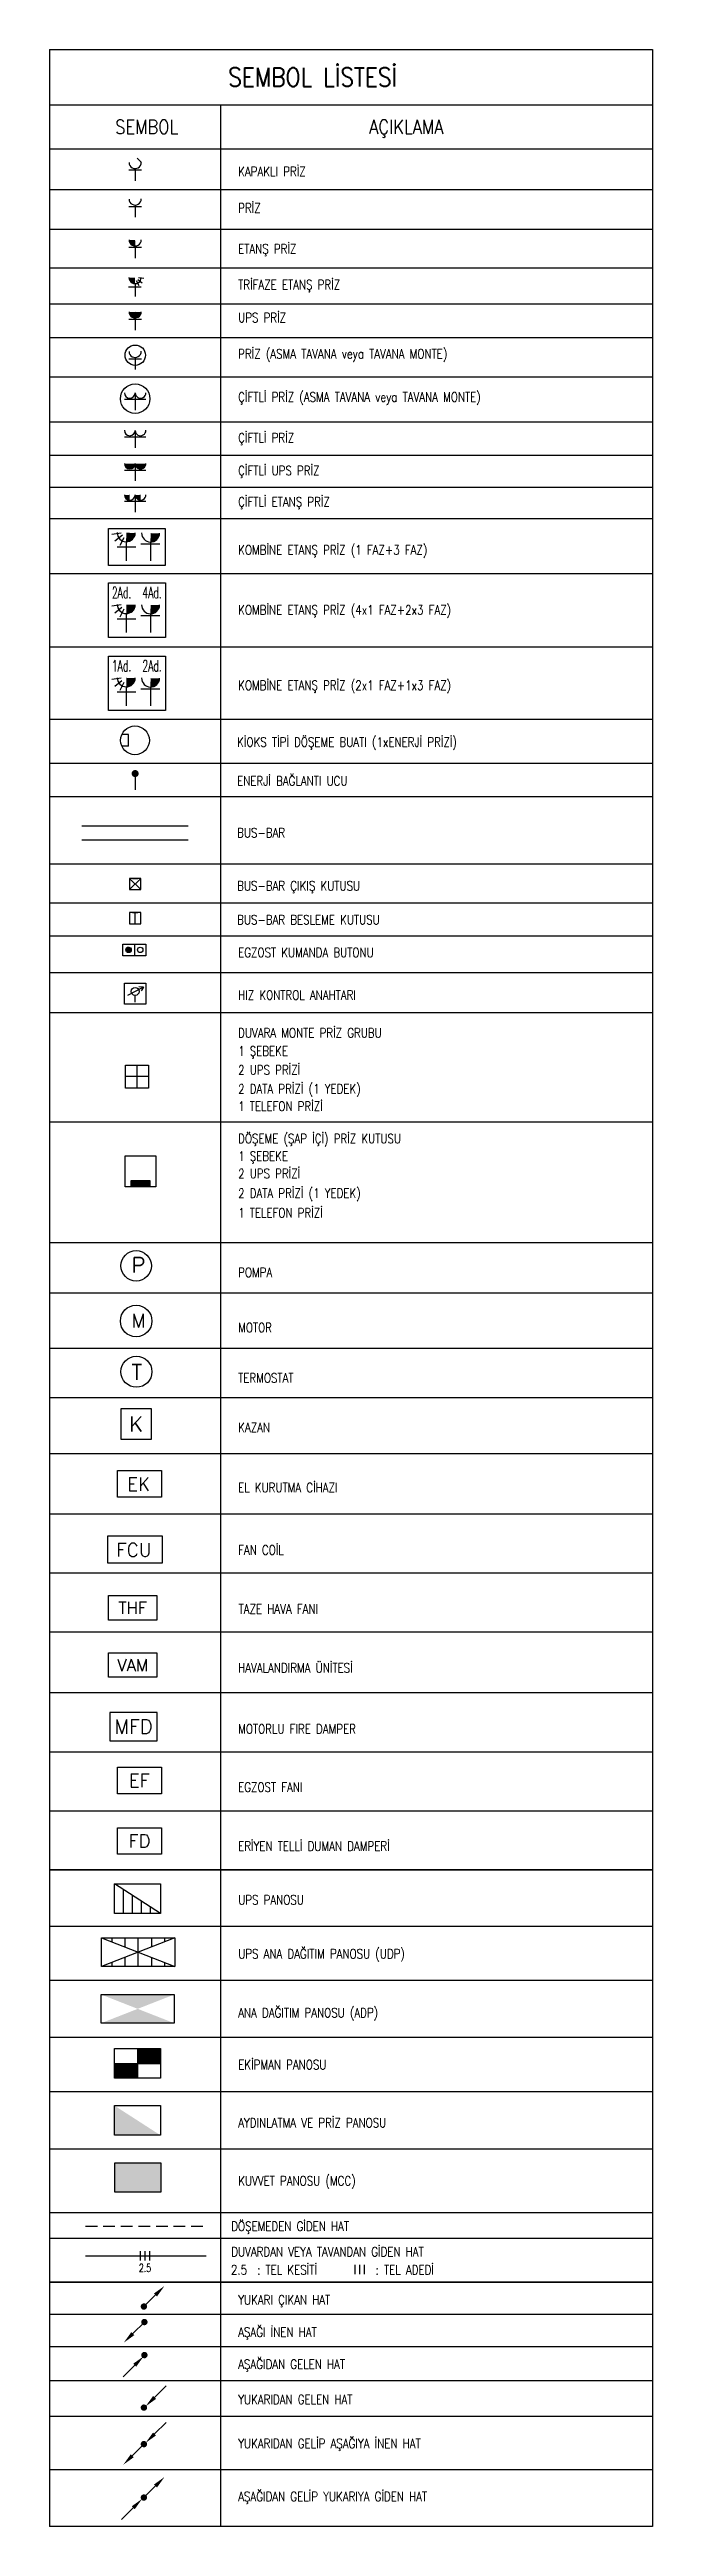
# Model space of a CAD drawing. Extents: x -1417 to 34975, y -245 to 8298.
# Drawn here: x -832 to -190, y 1453 to 4093 of the extents above; entities that cross this region are included whole.
import ezdxf
from ezdxf.enums import TextEntityAlignment as Align

# ---------------------------------------------------------------- set-up
doc = ezdxf.new("R2010")
doc.units = 0
doc.linetypes.add('HIDDEN', pattern=[0.375, 0.25, -0.125])
for name, color, linetype, lineweight in [('E-ANA DAĞITIM PANOSU', 7, 'Continuous', 30), ('E-AYDINLATMA VE PRİZ PANOSU', 7, 'Continuous', 30), ('E-AŞAĞI İNEN HAT', 7, 'Continuous', 30), ('E-AŞAĞIDAN GELEN HAT', 7, 'Continuous', 30), ('E-AŞAĞIDAN GELİP YUKARIYA GİDEN HAT', 7, 'Continuous', 30), ('E-BUSBAR', 7, 'Continuous', 30), ('E-DATA BAGLATI UCU', 7, 'Continuous', 30), ('E-DUVARA MONTE PRİZ KUTUSU', 7, 'Continuous', 30), ('E-DÖŞEME (ŞAP İÇİ) PRİZ KUTUSU', 7, 'Continuous', 30), ('E-EGZOST FANI', 7, 'Continuous', 30), ('E-EKİPMAN PANOSU', 7, 'Continuous', 30), ('E-EL KURUTMA CİHAZI', 7, 'Continuous', 30), ('E-ERİYEN TELLİ DUMAN DAMPERİ', 7, 'Continuous', 30), ('E-ETANŞ PRİZ', 7, 'Continuous', 30), ('E-FAN COİL', 7, 'Continuous', 30), ('E-HAVALANDIRMA ÜNİTESİ', 7, 'Continuous', 30), ('E-KABLO', 7, 'Continuous', 30), ('E-KAPAKLI PRİZ', 7, 'Continuous', 30), ('E-KAZAN', 7, 'Continuous', 30), ('E-KOMBİNE ETANŞ PRİZ (1 FAZ+3 FAZ)', 7, 'Continuous', 30), ('E-KOMBİNE ETANŞ PRİZ (1x1 FAZ+2x3 FAZ)', 7, 'Continuous', 30), ('E-KOMBİNE ETANŞ PRİZ (2x1 FAZ+4x3 FAZ)', 7, 'Continuous', 30), ('E-KUVVET', 7, 'Continuous', 30), ('E-KUVVET PANOSU (MCC)', 7, 'Continuous', 30), ('E-MEKANIK', 3, 'Continuous', 30), ('E-MOTOR', 7, 'Continuous', 30), ('E-MOTORLU FIRE DAMPER', 7, 'Continuous', 30), ('E-POMPA', 7, 'Continuous', 30), ('E-PRİZ', 7, 'Continuous', 30), ('E-PRİZ (ASMA TAVANA MONTE)', 7, 'Continuous', 30), ('E-TAZE HAVA FANI', 7, 'Continuous', 30), ('E-TERMOSTAT', 7, 'Continuous', 30), ('E-TRİFAZE ETANŞ PRİZ', 7, 'Continuous', 30), ('E-UPS ANA DAĞITIM PANOSU', 7, 'Continuous', 30), ('E-UPS PANOSU', 7, 'Continuous', 30), ('E-UPS PRİZ', 7, 'Continuous', 30), ('E-YAZI', 7, 'Continuous', 30), ('E-YUKARI ÇIKAN HAT', 7, 'Continuous', 30), ('E-YUKARIDAN GELEN HAT', 7, 'Continuous', 30), ('E-YUKARIDAN GELİP AŞAĞIYA İNEN HAT', 7, 'Continuous', 30), ('E-ÇİFTLİ ETANŞ PRİZ', 7, 'Continuous', 30), ('E-ÇİFTLİ PRİZ', 7, 'Continuous', 30), ('E-ÇİFTLİ PRİZ (ASMA TAVANA MONTE)', 7, 'Continuous', 30), ('E-ÇİFTLİ UPS PRİZ', 7, 'Continuous', 30)]:
    doc.layers.add(name, color=color, linetype=linetype, lineweight=lineweight)
doc.styles.add('E-YAZI', font='txttw.shx')
doc.styles.add('ILGAZ', font='txttw.shx')

msp = doc.modelspace()

# ---------------------------------------------------------------- texts
at = {"layer": 'E-KABLO', "color": 3, "linetype": 'Continuous', "style": 'E-YAZI', "width": 0.7}
msp.add_text('2.5', height=8.75, dxfattribs=at).set_placement((-737.19, 1724.02))
at = {"layer": 'E-YAZI', "color": 4, "style": 'E-YAZI', "width": 0.85}
for s, height, p in [('SEMBOL LİSTESİ', 20, (-552.07, 4063.98)), ('SEMBOL', 15, (-728.86, 4011.14)), ('AÇIKLAMA', 15, (-452.24, 4011.14))]:
    msp.add_text(s, height=height, dxfattribs=at).set_placement(p, align=Align.MIDDLE_CENTER)
at = {"layer": 'E-YAZI', "color": 3, "style": 'E-YAZI', "width": 0.8}
for s, p in [('KAPAKLI PRİZ', (-631.4, 3958.46)), ('PRİZ', (-631.4, 3919.49)), ('ETANŞ PRİZ', (-631.4, 3875.95)), ('TRİFAZE ETANŞ PRİZ', (-631.4, 3837.77)), ('UPS PRİZ', (-631.4, 3802.6)), ('PRİZ (ASMA TAVANA veya TAVANA MONTE)', (-631.4, 3764)), ('ÇİFTLİ PRİZ (ASMA TAVANA veya TAVANA MONTE)', (-631.4, 3717.98)), ('ÇİFTLİ PRİZ', (-631.4, 3674.55)), ('ÇİFTLİ UPS PRİZ', (-631.4, 3639.51)), ('ÇİFTLİ ETANŞ PRİZ', (-631.4, 3606.28)), ('KOMBİNE ETANŞ PRİZ (1 FAZ+3 FAZ)', (-631.4, 3554.95)), ('KOMBİNE ETANŞ PRİZ (4x1 FAZ+2x3 FAZ)', (-631.4, 3490.98)), ('KOMBİNE ETANŞ PRİZ (2x1 FAZ+1x3 FAZ)', (-631.4, 3410.62)), ('KİOKS TİPİ DÖŞEME BUATI (1xENERJİ PRİZİ)', (-632.47, 3350.13)), ('ENERJİ BAĞLANTI UCU', (-632.47, 3308.67)), ('BUS-BAR', (-632.47, 3253.48)), ('BUS-BAR ÇIKIŞ KUTUSU', (-632.47, 3196.9)), ('BUS-BAR BESLEME KUTUSU', (-632.47, 3160.73)), ('EGZOST KUMANDA BUTONU', (-631.4, 3125.77)), ('HIZ KONTROL ANAHTARI', (-631.4, 3080.39)), ('DUVARA MONTE PRİZ GRUBU', (-631.4, 3040.12)), ('2 UPS PRİZİ', (-631.4, 3000.58)), ('1 ŞEBEKE', (-631.4, 3020.73)), ('2 DATA PRİZİ (1 YEDEK)', (-631.4, 2980.43)), ('1 TELEFON PRİZİ', (-631.4, 2961.79)), ('DÖŞEME (ŞAP İÇİ) PRİZ KUTUSU', (-631.4, 2927.34)), ('1 ŞEBEKE', (-631.4, 2908.7)), ('2 UPS PRİZİ', (-631.4, 2890.07)), ('2 DATA PRİZİ (1 YEDEK)', (-631.4, 2869.16)), ('1 TELEFON PRİZİ', (-631.4, 2848.25)), ('POMPA', (-631.4, 2784.72)), ('MOTOR', (-631.4, 2725.86)), ('TERMOSTAT', (-631.4, 2672.19)), ('KAZAN', (-631.4, 2619.49)), ('EL KURUTMA CİHAZI', (-631.44, 2555.25)), ('FAN COİL', (-631.4, 2488.76)), ('TAZE HAVA FANI', (-630.92, 2425.87)), ('HAVALANDIRMA ÜNİTESİ', (-631.4, 2363.12)), ('MOTORLU FIRE DAMPER', (-631.4, 2297.95)), ('EGZOST FANI', (-631.44, 2235.95)), ('ERİYEN TELLİ DUMAN DAMPERİ', (-631.44, 2173.06)), ('UPS PANOSU', (-631.34, 2115.74)), ('UPS ANA DAĞITIM PANOSU (UDP)', (-631.34, 2058.28)), ('ANA DAĞITIM PANOSU (ADP)', (-631.34, 1995.42)), ('EKİPMAN PANOSU', (-631.34, 1940.05)), ('AYDINLATMA VE PRİZ PANOSU', (-631.34, 1878.17)), ('KUVVET PANOSU (MCC)', (-631.34, 1816.25)), ('DÖŞEMEDEN GİDEN HAT', (-638.74, 1767.73)), ('DUVARDAN VEYA TAVANDAN GİDEN HAT', (-638.74, 1740.64)), ('2.5', (-639.07, 1721.36)), (': TEL KESİTİ', (-611.18, 1721.36)), (': TEL ADEDİ', (-484.87, 1721.36)), ('YUKARI ÇIKAN HAT', (-631.34, 1689.35)), ('AŞAĞI İNEN HAT', (-631.34, 1654.93)), ('AŞAĞIDAN GELEN HAT', (-631.34, 1620.65)), ('YUKARIDAN GELEN HAT', (-631.34, 1583.12)), ('YUKARIDAN GELİP AŞAĞIYA İNEN HAT', (-631.34, 1536.15)), ('AŞAĞIDAN GELİP YUKARIYA GİDEN HAT', (-631.34, 1479.59))]:
    msp.add_text(s, height=10, dxfattribs=at).set_placement(p)

# ---------------------------------------------------------------- blocks, each defined once
blk = doc.blocks.new('10_DÖŞEME (ŞAP İÇİ) PRİZ KUTUSU')
at = {"layer": 'E-DÖŞEME (ŞAP İÇİ) PRİZ KUTUSU'}
blk.add_hatch(color=5, dxfattribs=at).paths.add_polyline_path([(0.73, 0.22), (0.73, 0.71), (-0.73, 0.71), (-0.73, 0.22)])
at = {"layer": 'E-DÖŞEME (ŞAP İÇİ) PRİZ KUTUSU', "color": 5}
for points in [[(1.22, 2.66), (1.22, 0.22), (-1.22, 0.22), (-1.22, 2.66)], [(0.73, 0.71), (0.73, 0.22), (-0.73, 0.22), (-0.73, 0.71)]]:
    blk.add_lwpolyline(points, close=True, dxfattribs=at)
blk = doc.blocks.new('10_DUVARA MONTE PRİZ KUTUSU')
at = {"layer": 'E-DUVARA MONTE PRİZ KUTUSU', "color": 4}
for p, q in [((24.5, 0), (-24.5, 0)), ((0, 24.5), (0, -24.5))]:
    blk.add_line(p, q, dxfattribs=at)
blk.add_lwpolyline([(-24.5, -24.5), (24.5, -24.5), (24.5, 24.5), (-24.5, 24.5)], close=True, dxfattribs=at)
blk = doc.blocks.new('KİOKS TİPİ ÇİNKÖ DÖKÜM BUAT ÇAP 130 150 mm')
at = {"layer": 'E-KUVVET', "color": 6}
for p, q in [((-8.9, 8), (-18.3, 8)), ((-8.9, -8.3), (-8.9, 8)), ((-8.9, -8.3), (-18.2, -8.3))]:
    blk.add_line(p, q, dxfattribs=at)
blk.add_circle((0, 0), 20, dxfattribs=at)
blk = doc.blocks.new('100_KAPAKLI PRİZ')
at = {"layer": 'E-KAPAKLI PRİZ', "color": 4}
for p, q in [((-1.22, 2.14), (1.28, 2.14)), ((0, 2.4), (0, 0)), ((1.22, 3.6), (0.38, 4.44))]:
    blk.add_line(p, q, dxfattribs=at)
blk.add_arc((0, 3.6), 1.2, 180.7551, 0.7551, dxfattribs=at)
blk = doc.blocks.new('100_PRİZ')
at = {"layer": 'E-PRİZ', "color": 4}
for p, q in [((-1.22, 2.14), (1.28, 2.14)), ((0, 2.4), (0, 0))]:
    blk.add_line(p, q, dxfattribs=at)
blk.add_arc((0, 3.6), 1.2, 180.7551, 0.7551, dxfattribs=at)
blk = doc.blocks.new('100_ETANŞ PRİZ')
at = {"layer": 'E-ETANŞ PRİZ', "color": 4}
for p, q in [((-1.22, 2.14), (1.28, 2.14)), ((0, 2.4), (0, 0))]:
    blk.add_line(p, q, dxfattribs=at)
at = {"layer": 'E-ETANŞ PRİZ', "color": 4, "const_width": 1.2}
blk.add_lwpolyline([(0.01, 3, -0.414214), (-0.6, 3.59)], format="xyb", dxfattribs=at)
at = {"layer": 'E-ETANŞ PRİZ', "color": 4}
blk.add_arc((0, 3.6), 1.2, 180.7551, 0.7551, dxfattribs=at)
blk = doc.blocks.new('100_TRİFAZE ETANŞ PRİZ')
at = {"layer": 'E-TRİFAZE ETANŞ PRİZ', "color": 4}
for p, q in [((1.22, 1.86), (-1.29, 1.86)), ((0, 2.54), (0, 0))]:
    blk.add_line(p, q, dxfattribs=at)
at = {"layer": 'E-TRİFAZE ETANŞ PRİZ', "color": 3}
for p, q in [((0.21, 3.17), (0.72, 2.16)), ((0.54, 3.34), (1.39, 2.67)), ((0.64, 3.76), (1.7, 3.6))]:
    blk.add_line(p, q, dxfattribs=at)
at = {"layer": 'E-TRİFAZE ETANŞ PRİZ', "color": 4, "const_width": 1.2}
blk.add_lwpolyline([(0, 3.14, -0.414214), (-0.61, 3.73)], format="xyb", dxfattribs=at)
at = {"layer": 'E-TRİFAZE ETANŞ PRİZ', "color": 4}
blk.add_arc((-0.01, 3.74), 1.2, 180.7551, 0.7551, dxfattribs=at)
blk = doc.blocks.new('100_UPS PRİZ')
at = {"layer": 'E-UPS PRİZ', "color": 4}
for p, q in [((-1.22, 2.14), (1.28, 2.14)), ((0, 2.4), (0, 0))]:
    blk.add_line(p, q, dxfattribs=at)
at = {"layer": 'E-UPS PRİZ', "color": 4, "const_width": 1.2}
blk.add_lwpolyline([(-0.6, 3.58, 0.97398), (0.6, 3.58, 0.97398)], format="xyb", dxfattribs=at)
at = {"layer": 'E-UPS PRİZ', "color": 4}
blk.add_arc((0, 3.6), 1.2, 180.7551, 0.7551, dxfattribs=at)
blk = doc.blocks.new('100_PRİZ (ASMA TAVANA MONTE)')
at = {"layer": 'E-PRİZ (ASMA TAVANA MONTE)', "color": 4}
for p, q in [((-1.22, 2.14), (1.28, 2.14)), ((0, 2.4), (0, 0))]:
    blk.add_line(p, q, dxfattribs=at)
at = {"layer": 'E-PRİZ (ASMA TAVANA MONTE)', "color": 3}
blk.add_circle((0.02, 2.85), 2.01, dxfattribs=at)
at = {"layer": 'E-PRİZ (ASMA TAVANA MONTE)', "color": 4}
blk.add_arc((0, 3.6), 1.2, 180.7551, 0.7551, dxfattribs=at)
blk = doc.blocks.new('100_ÇİFTLİ PRİZ')
at = {"layer": 'E-ÇİFTLİ PRİZ', "color": 4}
for p, q in [((-2.4, 2.43), (2.4, 2.43)), ((0, 3.86), (0, 0))]:
    blk.add_line(p, q, dxfattribs=at)
for centre, start, end in [((-1.2, 3.87), 179.6083, 359.6083), ((1.2, 3.87), 180.3917, 0.3917)]:
    blk.add_arc(centre, 1.2, start, end, dxfattribs=at)
blk = doc.blocks.new('100_ÇİFTLİ UPS PRİZ')
at = {"layer": 'E-ÇİFTLİ UPS PRİZ', "color": 4}
for p, q in [((-2.4, 2.43), (2.4, 2.43)), ((0, 3.86), (0, 0))]:
    blk.add_line(p, q, dxfattribs=at)
at = {"layer": 'E-ÇİFTLİ UPS PRİZ', "color": 4, "const_width": 1.2}
for points in [[(-1.8, 3.85, 0.97398), (-0.6, 3.85, 0.97398)], [(0.6, 3.85, 0.97398), (1.8, 3.85, 0.97398)]]:
    blk.add_lwpolyline(points, format="xyb", dxfattribs=at)
at = {"layer": 'E-ÇİFTLİ UPS PRİZ', "color": 4}
for centre, start, end in [((-1.2, 3.87), 179.6083, 359.6083), ((1.2, 3.87), 180.3917, 0.3917)]:
    blk.add_arc(centre, 1.2, start, end, dxfattribs=at)
blk = doc.blocks.new('100_ÇİFTLİ ETANŞ PRİZ 1')
at = {"layer": 'E-ÇİFTLİ ETANŞ PRİZ', "color": 4}
for p, q in [((-2.4, 2.43), (2.4, 2.43)), ((0, 3.86), (0, 0))]:
    blk.add_line(p, q, dxfattribs=at)
at = {"layer": 'E-ÇİFTLİ ETANŞ PRİZ', "color": 4, "const_width": 1.2}
for points in [[(-1.8, 3.85, 0.406513), (-1.2, 3.27, 0.406513)], [(0.6, 3.85, 0.410502), (1.21, 3.27, 0.410502)]]:
    blk.add_lwpolyline(points, format="xyb", dxfattribs=at)
at = {"layer": 'E-ÇİFTLİ ETANŞ PRİZ', "color": 4}
for centre, start, end in [((-1.2, 3.87), 179.6083, 359.6083), ((1.2, 3.87), 180.3917, 0.3917)]:
    blk.add_arc(centre, 1.2, start, end, dxfattribs=at)
blk = doc.blocks.new('100_KOMBİNE ETANŞ PRİZ (1 FAZ+3 FAZ)')
at = {"layer": 'E-KOMBİNE ETANŞ PRİZ (1 FAZ+3 FAZ)', "color": 3}
for p, q in [((-2.09, 4.35), (-3.35, 4.16)), ((-1.92, 4.04), (-2.95, 3.24)), ((-1.75, 3.72), (-2.28, 2.68))]:
    blk.add_line(p, q, dxfattribs=at)
at = {"layer": 'E-KOMBİNE ETANŞ PRİZ (1 FAZ+3 FAZ)', "color": 4}
for p, q in [((-2.64, 2.5), (-0.14, 2.5)), ((-1.42, 3.18), (-1.42, 0.64)), ((3.04, 2.88), (0.54, 2.88)), ((1.81, 3.15), (1.81, 0.64))]:
    blk.add_line(p, q, dxfattribs=at)
at = {"layer": 'E-KOMBİNE ETANŞ PRİZ (1 FAZ+3 FAZ)', "color": 3}
blk.add_lwpolyline([(-3.78, 4.93), (3.78, 4.93), (3.78, 0), (-3.78, 0)], close=True, dxfattribs=at)
at = {"layer": 'E-KOMBİNE ETANŞ PRİZ (1 FAZ+3 FAZ)', "color": 4, "const_width": 1.2}
for points in [[(-1.43, 3.78, 0.414214), (-0.82, 4.37)], [(1.81, 3.73, 0.414214), (2.42, 4.32)]]:
    blk.add_lwpolyline(points, format="xyb", dxfattribs=at)
at = {"layer": 'E-KOMBİNE ETANŞ PRİZ (1 FAZ+3 FAZ)', "color": 4}
for centre in [(-1.42, 4.38), (1.82, 4.35)]:
    blk.add_arc(centre, 1.2, 179.2449, 359.2449, dxfattribs=at)
blk = doc.blocks.new('100_POMPA')
at = {"layer": 'E-POMPA', "color": 4}
blk.add_circle((0, 0), 1.8, dxfattribs=at)
at = {"layer": 'E-POMPA', "color": 3, "style": 'E-YAZI'}
blk.add_text('P', height=1.8, dxfattribs=at).set_placement((-0.53, -0.8))
blk = doc.blocks.new('100_MOTOR')
at = {"layer": 'E-MOTOR', "color": 4}
blk.add_circle((0, 0), 1.87, dxfattribs=at)
at = {"layer": 'E-MOTOR', "color": 3, "linetype": 'Continuous', "style": 'ILGAZ'}
blk.add_text('M', height=1.62, dxfattribs=at).set_placement((-0.55, -0.78))
blk = doc.blocks.new('100_TERMOSTAT')
at = {"layer": 'E-TERMOSTAT', "color": 4, "linetype": 'Continuous'}
blk.add_circle((0, 0), 1.84, dxfattribs=at)
at = {"layer": 'E-TERMOSTAT', "color": 3, "linetype": 'Continuous', "style": 'E-YAZI'}
blk.add_text('T', height=1.8, dxfattribs=at).set_placement((-0.57, -0.95))
blk = doc.blocks.new('100_KAZAN')
at = {"layer": 'E-KAZAN', "color": 4}
blk.add_lwpolyline([(-1.8, 1.8), (-1.8, -1.8), (1.8, -1.8), (1.8, 1.8)], close=True, dxfattribs=at)
at = {"layer": 'E-KAZAN', "color": 3, "style": 'E-YAZI'}
blk.add_text('K', height=1.8, dxfattribs=at).set_placement((0, 0), align=Align.MIDDLE_CENTER)
blk = doc.blocks.new('100_EL KURUTMA CİHAZI')
at = {"layer": 'E-EL KURUTMA CİHAZI', "color": 4}
for p, q in [((-2.35, 2.83), (2.35, 2.83)), ((-2.35, 0), (-2.35, 2.83)), ((2.35, 2.83), (2.35, 0)), ((2.35, 0), (-2.35, 0))]:
    blk.add_line(p, q, dxfattribs=at)
at = {"layer": 'E-EL KURUTMA CİHAZI', "color": 3, "style": 'E-YAZI'}
blk.add_text('EK', height=1.4, dxfattribs=at).set_placement((-1.28, 0.68))
blk = doc.blocks.new('100_FAN COİL')
at = {"layer": 'E-FAN COİL', "color": 4}
blk.add_lwpolyline([(-3.62, 0), (-3.62, 3.65), (3.62, 3.65), (3.62, 0)], close=True, dxfattribs=at)
at = {"layer": 'E-FAN COİL', "color": 3, "style": 'E-YAZI'}
blk.add_text('FCU', height=1.8, dxfattribs=at).set_placement((-2.5, 0.87))
blk = doc.blocks.new('100_TAZE HAVA FANI')
at = {"layer": 'E-TAZE HAVA FANI', "color": 4}
blk.add_lwpolyline([(-3.22, 0), (-3.22, 3.25), (3.22, 3.25), (3.22, 0)], close=True, dxfattribs=at)
at = {"layer": 'E-TAZE HAVA FANI', "color": 3, "style": 'E-YAZI'}
blk.add_text('THF', height=1.6, dxfattribs=at).set_placement((0, 1.62), align=Align.MIDDLE_CENTER)
blk = doc.blocks.new('100_HAVALANDIRMA ÜNİTESİ')
at = {"layer": 'E-HAVALANDIRMA ÜNİTESİ', "color": 4}
for p, q in [((-3.22, 0), (-3.22, 3.25)), ((-3.22, 3.25), (3.22, 3.25)), ((3.22, 0), (-3.22, 0)), ((3.22, 3.25), (3.22, 0))]:
    blk.add_line(p, q, dxfattribs=at)
at = {"layer": 'E-HAVALANDIRMA ÜNİTESİ', "color": 3, "style": 'E-YAZI'}
blk.add_text('VAM', height=1.6, dxfattribs=at).set_placement((0, 1.62), align=Align.MIDDLE_CENTER)
blk = doc.blocks.new('100_MOTORLU FIRE DAMPER')
at = {"layer": 'E-MOTORLU FIRE DAMPER', "color": 4}
blk.add_lwpolyline([(-2.53, 0), (2.53, 0), (2.53, 3.05), (-2.53, 3.05)], close=True, dxfattribs=at)
at = {"layer": 'E-MOTORLU FIRE DAMPER', "color": 3, "style": 'E-YAZI'}
blk.add_text('MFD', height=1.505, dxfattribs=at).set_placement((0, 1.53), align=Align.MIDDLE_CENTER)
blk = doc.blocks.new('100_EGZOST FANI')
at = {"layer": 'E-EGZOST FANI', "color": 4}
for p, q in [((-2.35, 2.83), (2.35, 2.83)), ((-2.35, 0), (-2.35, 2.83)), ((2.35, 2.83), (2.35, 0)), ((2.35, 0), (-2.35, 0))]:
    blk.add_line(p, q, dxfattribs=at)
at = {"layer": 'E-EGZOST FANI', "color": 3, "style": 'E-YAZI'}
blk.add_text('EF', height=1.4, dxfattribs=at).set_placement((0, 1.42), align=Align.MIDDLE_CENTER)
blk = doc.blocks.new('100_ERİYEN TELLİ DUMAN DAMPERİ')
at = {"layer": 'E-ERİYEN TELLİ DUMAN DAMPERİ', "color": 4}
blk.add_lwpolyline([(-2.35, 2.83), (2.35, 2.83), (2.35, 0), (-2.35, 0)], close=True, dxfattribs=at)
at = {"layer": 'E-ERİYEN TELLİ DUMAN DAMPERİ', "color": 3, "style": 'E-YAZI'}
blk.add_text('FD', height=1.4, dxfattribs=at).set_placement((0, 1.42), align=Align.MIDDLE_CENTER)
blk = doc.blocks.new('100_UPS PANOSU')
at = {"layer": 'E-UPS PANOSU', "color": 4}
for p, q in [((-38.4, 49.4), (38.4, 49.4)), ((-38.4, 0), (-38.4, 49.4)), ((38.4, 0), (-38.4, 49.4)), ((38.4, 49.4), (38.4, 0)), ((38.4, 0), (-38.4, 0)), ((-23.4, 0), (-23.4, 39.7)), ((-8.4, 0), (-8.4, 30.1)), ((6.6, 0), (6.6, 20.4)), ((21.6, 0), (21.6, 10.8))]:
    blk.add_line(p, q, dxfattribs=at)
blk = doc.blocks.new('100_UPS ANA DAĞITIM PANOSU')
at = {"layer": 'E-UPS ANA DAĞITIM PANOSU', "color": 4}
for p, q in [((-4.87, 1.91), (4.87, 1.91)), ((-4.87, -1.91), (-4.87, 1.91)), ((-4.87, 1.91), (4.87, -1.91)), ((4.87, 1.91), (-4.87, -1.91)), ((-3.52, 1.91), (-3.52, 1.38)), ((-1.76, 1.91), (-1.76, 0.69)), ((0, -1.91), (0, 1.91)), ((1.76, 1.91), (1.76, 0.69)), ((3.52, 1.91), (3.52, 1.38)), ((4.87, 1.91), (4.87, -1.91)), ((4.87, -1.91), (-4.87, -1.91)), ((-3.52, -1.38), (-3.52, -1.91)), ((-1.76, -0.69), (-1.76, -1.91)), ((1.76, -0.69), (1.76, -1.91)), ((3.52, -1.38), (3.52, -1.91))]:
    blk.add_line(p, q, dxfattribs=at)
blk = doc.blocks.new('100_ANA DAĞITIM PANOSU')
at = {"layer": 'E-ANA DAĞITIM PANOSU', "color": 4}
for p, q in [((-4.87, 1.91), (4.87, 1.91)), ((-4.87, -1.91), (-4.87, 1.91)), ((4.87, 1.91), (4.87, -1.91)), ((4.87, -1.91), (-4.87, -1.91))]:
    blk.add_line(p, q, dxfattribs=at)
blk.add_solid([(-4.87, 1.91), (4.87, 1.91), (4.87, -1.91), (-4.87, -1.91)], dxfattribs=at)
blk = doc.blocks.new('E-KOMBİNE ETANŞ PRİZ (2x1 FAZ+4x3 FAZ)')
at = {"layer": 'E-KOMBİNE ETANŞ PRİZ (2x1 FAZ+4x3 FAZ)', "color": 3}
for p, q in [((-33.8, 69.6), (-53.6, 66.6)), ((-31.9, 63.7), (-47.2, 51.8)), ((-27.7, 60), (-36.5, 42.9))]:
    blk.add_line(p, q, dxfattribs=at)
at = {"layer": 'E-KOMBİNE ETANŞ PRİZ (2x1 FAZ+4x3 FAZ)', "color": 4}
for p, q in [((-42.2, 39.9), (-2.2, 39.9)), ((-22.8, 50.8), (-22.8, 10.2)), ((48.6, 46.1), (8.6, 46.1)), ((28.9, 50.3), (28.9, 10.2))]:
    blk.add_line(p, q, dxfattribs=at)
at = {"layer": 'E-KOMBİNE ETANŞ PRİZ (2x1 FAZ+4x3 FAZ)', "color": 3}
blk.add_lwpolyline([(-60.6, 116.2), (60.6, 116.2), (60.6, 0), (-60.6, 0)], close=True, dxfattribs=at)
at = {"layer": 'E-KOMBİNE ETANŞ PRİZ (2x1 FAZ+4x3 FAZ)', "color": 4, "const_width": 19.2}
for points in [[(-22.8, 60.4, 0.414214), (-13.1, 69.9)], [(28.9, 59.7, 0.414214), (38.7, 69.1)]]:
    blk.add_lwpolyline(points, format="xyb", dxfattribs=at)
at = {"layer": 'E-KOMBİNE ETANŞ PRİZ (2x1 FAZ+4x3 FAZ)', "color": 4}
for centre in [(-22.7, 70), (29.1, 69.5)]:
    blk.add_arc(centre, 19.2, 179.2449, 359.2449, dxfattribs=at)
at = {"layer": 'E-KOMBİNE ETANŞ PRİZ (2x1 FAZ+4x3 FAZ)', "color": 1, "style": 'E-YAZI', "width": 0.6}
for s, p in [('2Ad.', (-53.3, 83.6)), ('4Ad.', (11.6, 83.6))]:
    blk.add_text(s, height=24, dxfattribs=at).set_placement(p)
blk = doc.blocks.new('E-KOMBİNE ETANŞ PRİZ (1x1 FAZ+2x3 FAZ)')
at = {"layer": 'E-KOMBİNE ETANŞ PRİZ (1x1 FAZ+2x3 FAZ)', "color": 3}
for p, q in [((-33.8, 69.6), (-53.6, 66.6)), ((-31.9, 63.7), (-47.2, 51.8)), ((-27.7, 60), (-36.5, 42.9))]:
    blk.add_line(p, q, dxfattribs=at)
at = {"layer": 'E-KOMBİNE ETANŞ PRİZ (1x1 FAZ+2x3 FAZ)', "color": 4}
for p, q in [((-42.2, 39.9), (-2.2, 39.9)), ((-22.8, 50.8), (-22.8, 10.2)), ((48.6, 46.1), (8.6, 46.1)), ((28.9, 50.3), (28.9, 10.2))]:
    blk.add_line(p, q, dxfattribs=at)
at = {"layer": 'E-KOMBİNE ETANŞ PRİZ (1x1 FAZ+2x3 FAZ)', "color": 3}
blk.add_lwpolyline([(-60.6, 116.2), (60.6, 116.2), (60.6, 0), (-60.6, 0)], close=True, dxfattribs=at)
at = {"layer": 'E-KOMBİNE ETANŞ PRİZ (1x1 FAZ+2x3 FAZ)', "color": 4, "const_width": 19.2}
for points in [[(-22.8, 60.4, 0.414214), (-13.1, 69.9)], [(28.9, 59.7, 0.414214), (38.7, 69.1)]]:
    blk.add_lwpolyline(points, format="xyb", dxfattribs=at)
at = {"layer": 'E-KOMBİNE ETANŞ PRİZ (1x1 FAZ+2x3 FAZ)', "color": 4}
for centre in [(-22.7, 70), (29.1, 69.5)]:
    blk.add_arc(centre, 19.2, 179.2449, 359.2449, dxfattribs=at)
at = {"layer": 'E-KOMBİNE ETANŞ PRİZ (1x1 FAZ+2x3 FAZ)', "color": 1, "style": 'E-YAZI', "width": 0.6}
for s, p in [('1Ad.', (-53.3, 83.6)), ('2Ad.', (11.6, 83.6))]:
    blk.add_text(s, height=24, dxfattribs=at).set_placement(p)
blk = doc.blocks.new('100_EKİPMAN PANOSU')
at = {"layer": 'E-EKİPMAN PANOSU', "color": 4}
for p, q in [((-3.07, 3.95), (3.07, 3.95)), ((-3.07, 0), (-3.07, 3.95)), ((0, 3.95), (0, 0)), ((3.07, 3.95), (3.07, 0)), ((-3.07, 1.97), (3.07, 1.97)), ((3.07, 0), (-3.07, 0))]:
    blk.add_line(p, q, dxfattribs=at)
for points in [[(0, 3.95), (3.07, 3.95), (0, 1.97), (3.07, 1.97)], [(-3.07, 1.97), (0, 1.97), (-3.07, 0), (0, 0)]]:
    blk.add_solid(points, dxfattribs=at)
blk = doc.blocks.new('100_AYDINLATMA VE PRİZ PANOSU')
at = {"layer": 'E-AYDINLATMA VE PRİZ PANOSU', "color": 4}
for p, q in [((-3.07, 3.95), (3.07, 3.95)), ((-3.07, 0), (-3.07, 3.95)), ((3.07, 3.95), (3.07, 0)), ((3.07, 0), (-3.07, 0))]:
    blk.add_line(p, q, dxfattribs=at)
blk.add_solid([(3.07, 0), (-3.07, 0), (-3.07, 3.95)], dxfattribs=at)
blk = doc.blocks.new('100_KUVVET PANOSU (MCC)')
at = {"layer": 'E-KUVVET PANOSU (MCC)', "color": 4}
for p, q in [((-3.07, 3.95), (3.07, 3.95)), ((-3.07, 0), (-3.07, 3.95)), ((3.07, 3.95), (3.07, 0)), ((3.07, 0), (-3.07, 0))]:
    blk.add_line(p, q, dxfattribs=at)
blk.add_solid([(-3.07, 3.95), (3.07, 3.95), (-3.07, 0), (3.07, 0)], dxfattribs=at)
blk = doc.blocks.new('ÇİFTLİ PRİZ (ASMA TAVANA MONTE)')
at = {"layer": 'E-ÇİFTLİ PRİZ (ASMA TAVANA MONTE)', "color": 4}
for p, q in [((-38.4, 50.2), (38.4, 50.2)), ((0, 73.2), (0, 11.4))]:
    blk.add_line(p, q, dxfattribs=at)
at = {"layer": 'E-ÇİFTLİ PRİZ (ASMA TAVANA MONTE)', "color": 3}
blk.add_circle((0, 52.4), 52.4, dxfattribs=at)
at = {"layer": 'E-ÇİFTLİ PRİZ (ASMA TAVANA MONTE)', "color": 4}
for centre, start, end in [((-19.2, 73.4), 179.60828, 359.60828), ((19.2, 73.4), 180.39172, 0.39172)]:
    blk.add_arc(centre, 19.2, start, end, dxfattribs=at)
blk = doc.blocks.new('100_YUKARI ÇIKAN HAT')
at = {"layer": 'E-YUKARI ÇIKAN HAT', "color": 3, "linetype": 'Continuous'}
blk.add_line((2.47, 2.47), (0, 0), dxfattribs=at)
at = {"layer": 'E-YUKARI ÇIKAN HAT', "color": 4, "linetype": 'Continuous', "const_width": 0.675}
blk.add_lwpolyline([(-0.34, 0, 1), (0.34, 0, 1)], format="xyb", close=True, dxfattribs=at)
at = {"layer": 'E-YUKARI ÇIKAN HAT', "color": 3, "linetype": 'Continuous'}
blk.add_solid([(2.15, 2.79), (2.79, 2.15), (4.38, 4.38)], dxfattribs=at)
blk = doc.blocks.new('100_AŞAĞI İNEN HAT')
at = {"layer": 'E-AŞAĞI İNEN HAT', "color": 3, "linetype": 'Continuous'}
blk.add_line((-2.47, -2.47), (0, 0), dxfattribs=at)
at = {"layer": 'E-AŞAĞI İNEN HAT', "color": 4, "linetype": 'Continuous', "const_width": 0.675}
blk.add_lwpolyline([(-0.34, 0, 1), (0.34, 0, 1)], format="xyb", close=True, dxfattribs=at)
at = {"layer": 'E-AŞAĞI İNEN HAT', "color": 3, "linetype": 'Continuous'}
blk.add_solid([(-2.15, -2.79), (-2.79, -2.15), (-4.38, -4.38)], dxfattribs=at)
blk = doc.blocks.new('100_AŞAĞIDAN GELEN HAT')
at = {"layer": 'E-AŞAĞIDAN GELEN HAT', "color": 3, "linetype": 'Continuous'}
blk.add_line((-2.07, -2.17), (-4.55, -4.64), dxfattribs=at)
at = {"layer": 'E-AŞAĞIDAN GELEN HAT', "color": 4, "linetype": 'Continuous', "const_width": 0.675}
blk.add_lwpolyline([(-0.34, 0, 1), (0.34, 0, 1)], format="xyb", close=True, dxfattribs=at)
at = {"layer": 'E-AŞAĞIDAN GELEN HAT', "color": 3, "linetype": 'Continuous'}
blk.add_solid([(-2.39, -1.85), (-1.76, -2.49), (-0.16, -0.26)], dxfattribs=at)
blk = doc.blocks.new('100_YUKARIDAN GELEN HAT')
at = {"layer": 'E-YUKARIDAN GELEN HAT', "color": 3, "linetype": 'Continuous'}
blk.add_line((2.28, 2.17), (4.75, 4.65), dxfattribs=at)
at = {"layer": 'E-YUKARIDAN GELEN HAT', "color": 4, "linetype": 'Continuous', "const_width": 0.675}
blk.add_lwpolyline([(-0.34, 0, 1), (0.34, 0, 1)], format="xyb", close=True, dxfattribs=at)
at = {"layer": 'E-YUKARIDAN GELEN HAT', "color": 3, "linetype": 'Continuous'}
blk.add_solid([(2.59, 1.86), (1.96, 2.49), (0.37, 0.27)], dxfattribs=at)
blk = doc.blocks.new('100_YUKARIDAN GELİP AŞAĞIYA İNEN HAT')
at = {"layer": 'E-YUKARIDAN GELİP AŞAĞIYA İNEN HAT', "color": 3, "linetype": 'Continuous'}
for p, q in [((2.28, 2.17), (4.75, 4.65)), ((-2.47, -2.47), (0, 0))]:
    blk.add_line(p, q, dxfattribs=at)
at = {"layer": 'E-YUKARIDAN GELİP AŞAĞIYA İNEN HAT', "color": 4, "linetype": 'Continuous', "const_width": 0.675}
blk.add_lwpolyline([(-0.34, 0, 1), (0.34, 0, 1)], format="xyb", close=True, dxfattribs=at)
at = {"layer": 'E-YUKARIDAN GELİP AŞAĞIYA İNEN HAT', "color": 3, "linetype": 'Continuous'}
for points in [[(2.59, 1.86), (1.96, 2.49), (0.37, 0.27)], [(-2.15, -2.79), (-2.79, -2.15), (-4.38, -4.38)]]:
    blk.add_solid(points, dxfattribs=at)
blk = doc.blocks.new('100_AŞAĞIDAN GELİP YUKARIYA GİDEN HAT')
at = {"layer": 'E-AŞAĞIDAN GELİP YUKARIYA GİDEN HAT', "color": 3, "linetype": 'Continuous'}
for p, q in [((2.47, 2.47), (0, 0)), ((-2.28, -2.17), (-4.75, -4.65))]:
    blk.add_line(p, q, dxfattribs=at)
at = {"layer": 'E-AŞAĞIDAN GELİP YUKARIYA GİDEN HAT', "color": 4, "linetype": 'Continuous', "const_width": 0.675}
blk.add_lwpolyline([(0.34, 0, 1), (-0.34, 0, 1)], format="xyb", close=True, dxfattribs=at)
at = {"layer": 'E-AŞAĞIDAN GELİP YUKARIYA GİDEN HAT', "color": 3, "linetype": 'Continuous'}
for points in [[(2.15, 2.79), (2.79, 2.15), (4.38, 4.38)], [(-2.59, -1.86), (-1.96, -2.49), (-0.37, -0.27)]]:
    blk.add_solid(points, dxfattribs=at)
blk = doc.blocks.new('BESLEME KUTUSU')
at = {"layer": 'E-BUSBAR', "color": 5}
blk.add_line((-7.5, 30), (7.5, 30), dxfattribs=at)
blk.add_line((-7.5, 30), (7.5, 30), dxfattribs=at)
at = {"layer": 'E-BUSBAR'}
blk.add_line((0, 0), (0, 30), dxfattribs=at)
at = {"layer": 'E-BUSBAR', "color": 5}
blk.add_lwpolyline([(-15, 0), (15, 0), (15, 30), (-15, 30)], close=True, dxfattribs=at)
blk = doc.blocks.new('BUTON')
at = {"layer": 'E-KABLO'}
h = blk.add_hatch(dxfattribs=at)
h.set_pattern_fill('ANSI31', color=3, scale=0.72)
h.set_pattern_definition([(45, (-42140.02699, -1158.77338), (-0.0636396103, 0.0636396103), [])])
edge = h.paths.add_edge_path()
edge.add_arc((-15.5, 19.5), 7.2, 0, 360)
at = {"layer": 'E-KABLO', "color": 4}
blk.add_line((0, 35.1), (0, 3.9), dxfattribs=at)
blk.add_lwpolyline([(-30.9, 3.9), (-30.9, 35.1), (30.9, 35.1), (30.9, 3.9)], close=True, dxfattribs=at)
at = {"layer": 'E-KABLO', "color": 3}
for centre in [(-15.5, 19.5), (15.5, 19.5)]:
    blk.add_circle(centre, 7.2, dxfattribs=at)
blk = doc.blocks.new('BUSBAR ÇIKIŞ')
at = {"layer": 'E-BUSBAR'}
for p, q in [((-15, 30), (15, 0)), ((-15, 0), (15, 30))]:
    blk.add_line(p, q, dxfattribs=at)
at = {"layer": 'E-BUSBAR', "color": 5}
blk.add_line((-7.5, 30), (7.5, 30), dxfattribs=at)
blk.add_line((-7.5, 30), (7.5, 30), dxfattribs=at)
blk.add_lwpolyline([(-15, 0), (15, 0), (15, 30), (-15, 30)], close=True, dxfattribs=at)
blk = doc.blocks.new('HIZ AYAR ANAHTARI')
at = {"layer": 'E-MEKANIK', "color": 7}
for p, q in [((-28, 56), (28, 56)), ((-28, 0), (-28, 56)), ((28, 0), (-28, 0)), ((28, 56), (28, 0))]:
    blk.add_line(p, q, dxfattribs=at)
at = {"layer": 'E-MEKANIK', "color": 4}
for p, q in [((22.2, 45.5), (-20.8, 22.8)), ((0, 4.9), (0, 23.2)), ((22.2, 45.5), (10.1, 45.9)), ((22.2, 45.5), (15.7, 35.3))]:
    blk.add_line(p, q, dxfattribs=at)
blk.add_circle((0, 33.8), 10.6, dxfattribs=at)

# ---------------------------------------------------------------- linework, layer by layer
at = {"layer": 'E-BUSBAR', "color": 3}
for p, q in [((-684.49, 3265.38), (-798.01, 3265.38)), ((-684.49, 3265.38), (-798.01, 3265.38)), ((-684.49, 3250.38), (-798.01, 3250.38)), ((-684.49, 3250.38), (-798.01, 3250.38))]:
    msp.add_line(p, q, dxfattribs=at)
at = {"layer": 'E-DATA BAGLATI UCU', "color": 4}
msp.add_line((-741.14, 3321.52), (-741.14, 3304.25), dxfattribs=at)
at = {"layer": 'E-DATA BAGLATI UCU', "color": 4, "const_width": 3.75}
msp.add_lwpolyline([(-743.02, 3321.52, -1), (-739.27, 3321.52, -1)], format="xyb", close=True, dxfattribs=at)
at = {"layer": 'E-KABLO', "color": 6, "linetype": 'HIDDEN', "ltscale": 50}
msp.add_line((-793.93, 1772.77), (-665.35, 1772.77), dxfattribs=at)
at = {"layer": 'E-KABLO', "color": 7}
for p, q in [((-735.95, 1746.39), (-735.95, 1736.39)), ((-730.95, 1746.39), (-730.95, 1736.39)), ((-725.95, 1746.39), (-725.95, 1736.39))]:
    msp.add_line(p, q, dxfattribs=at)
at = {"layer": 'E-KABLO', "color": 6}
msp.add_line((-793.93, 1741.39), (-665.35, 1741.39), dxfattribs=at)
at = {"layer": 'E-YAZI', "color": 4}
for p, q in [((-832.33, 4093.44), (-832.33, 1452.72)), ((-832.33, 4093.44), (-190, 4093.44)), ((-190, 4093.44), (-190, 1452.72)), ((-832.33, 4034.53), (-190, 4034.53)), ((-832.33, 3987.47), (-190, 3987.47)), ((-190, 1452.72), (-832.33, 1452.72))]:
    msp.add_line(p, q, dxfattribs=at)
at = {"layer": 'E-YAZI', "color": 7}
for p, q in [((-650.07, 4034.36), (-650.07, 1452.72)), ((-832.33, 3944.31), (-190, 3944.31)), ((-832.33, 3901.91), (-190, 3901.91)), ((-832.33, 3860.66), (-190, 3860.66)), ((-190, 3822.09), (-832.33, 3822.09)), ((-190, 3786.23), (-832.33, 3786.23)), ((-832.33, 3744.43), (-190, 3744.43)), ((-832.33, 3696.35), (-190, 3696.35)), ((-190, 3660.76), (-832.33, 3660.76)), ((-190, 3626.39), (-832.33, 3626.39)), ((-190, 3593.16), (-832.33, 3593.16)), ((-190, 3534.6), (-832.33, 3534.6)), ((-190, 3456.2), (-832.33, 3456.2)), ((-190, 3379.25), (-832.33, 3379.25)), ((-190, 3379.25), (-832.33, 3379.25)), ((-190, 3332.28), (-832.33, 3332.28)), ((-190, 3296.6), (-832.33, 3296.6)), ((-190, 3296.6), (-832.33, 3296.6)), ((-190, 3225.1), (-832.33, 3225.1)), ((-190, 3183.35), (-832.33, 3183.35)), ((-190, 3148.01), (-832.33, 3148.01)), ((-190, 3109.01), (-832.33, 3109.01)), ((-190, 3066.42), (-832.33, 3066.42)), ((-190, 2949.81), (-832.33, 2949.81)), ((-190, 2821.06), (-832.33, 2821.06)), ((-190, 2767.58), (-832.33, 2767.58)), ((-190, 2708.72), (-832.33, 2708.72)), ((-190, 2656.02), (-832.33, 2656.02)), ((-832.33, 2596.48), (-190, 2596.48)), ((-190, 2341.5), (-832.33, 2341.5)), ((-190, 2152.83), (-832.33, 2152.83)), ((-190, 2092.34), (-832.33, 2092.34)), ((-190, 2034.75), (-832.33, 2034.75)), ((-190, 1974), (-832.33, 1974)), ((-190, 1974), (-832.33, 1974)), ((-190, 1916.16), (-832.33, 1916.16)), ((-190, 1855.07), (-832.33, 1855.07)), ((-190, 1786.94), (-832.33, 1786.94)), ((-190, 1759.62), (-832.33, 1759.62)), ((-507.23, 1731.8), (-507.23, 1721.8)), ((-502.23, 1731.8), (-502.23, 1721.8)), ((-497.23, 1731.8), (-497.23, 1721.8)), ((-190, 1713.25), (-832.33, 1713.25)), ((-190, 1678.76), (-832.33, 1678.76)), ((-190, 1644.27), (-832.33, 1644.27)), ((-190, 1607.91), (-832.33, 1607.91)), ((-190, 1570.01), (-832.33, 1570.01)), ((-190, 1513.05), (-832.33, 1513.05))]:
    msp.add_line(p, q, dxfattribs=at)
at = {"layer": 'E-YAZI', "color": 7, "linetype": 'Continuous'}
for p, q in [((-832.33, 2532.32), (-190, 2532.32)), ((-832.33, 2469.43), (-190, 2469.43)), ((-832.33, 2406.54), (-190, 2406.54)), ((-832.33, 2278.61), (-190, 2278.61)), ((-832.33, 2215.72), (-190, 2215.72)), ((-832.33, 2152.83), (-190, 2152.83)), ((-832.33, 2152.83), (-190, 2152.83)), ((-832.33, 1713.25), (-190, 1713.25))]:
    msp.add_line(p, q, dxfattribs=at)

# ---------------------------------------------------------------- block references
at = {"layer": 'E-ANA DAĞITIM PANOSU', "xscale": 8, "yscale": 8, "zscale": 8}
msp.add_blockref('100_ANA DAĞITIM PANOSU', (-738.43, 2004.56), dxfattribs=at)
at = {"layer": 'E-AYDINLATMA VE PRİZ PANOSU', "xscale": 8, "yscale": 8, "zscale": 8}
msp.add_blockref('100_AYDINLATMA VE PRİZ PANOSU', (-738.73, 1869.81), dxfattribs=at)
at = {"layer": 'E-AŞAĞI İNEN HAT', "xscale": 5, "yscale": 5, "zscale": 5}
msp.add_blockref('100_AŞAĞI İNEN HAT', (-731.29, 1670.63), dxfattribs=at)
at = {"layer": 'E-AŞAĞIDAN GELEN HAT', "xscale": 5, "yscale": 5, "zscale": 5}
msp.add_blockref('100_AŞAĞIDAN GELEN HAT', (-731.29, 1635.42), dxfattribs=at)
at = {"layer": 'E-AŞAĞIDAN GELİP YUKARIYA GİDEN HAT', "xscale": 5, "yscale": 5, "zscale": 5}
msp.add_blockref('100_AŞAĞIDAN GELİP YUKARIYA GİDEN HAT', (-731.82, 1483.52), dxfattribs=at)
at = {"layer": 'E-BUSBAR', "color": 1, "xscale": 0.4, "yscale": 0.4, "zscale": 0.4}
msp.add_blockref('BESLEME KUTUSU', (-741.14, 3161.47), dxfattribs=at)
at = {"layer": 'E-DUVARA MONTE PRİZ KUTUSU', "color": 3, "xscale": -0.5, "yscale": 0.5, "zscale": 0.5, "rotation": 180}
msp.add_blockref('10_DUVARA MONTE PRİZ KUTUSU', (-739.13, 2998.55), dxfattribs=at)
at = {"layer": 'E-DÖŞEME (ŞAP İÇİ) PRİZ KUTUSU', "xscale": 13.48039215686274, "yscale": 13.48039215686274, "zscale": 13.48039215686274}
msp.add_blockref('10_DÖŞEME (ŞAP İÇİ) PRİZ KUTUSU', (-735.43, 2878.11), dxfattribs=at)
at = {"layer": 'E-EGZOST FANI', "xscale": 10, "yscale": 10, "zscale": 10}
msp.add_blockref('100_EGZOST FANI', (-736.62, 2233.78), dxfattribs=at)
at = {"layer": 'E-EKİPMAN PANOSU', "xscale": 8, "yscale": 8, "zscale": 8}
msp.add_blockref('100_EKİPMAN PANOSU', (-738.73, 1930.59), dxfattribs=at)
at = {"layer": 'E-EL KURUTMA CİHAZI', "xscale": 10, "yscale": 10, "zscale": 10}
msp.add_blockref('100_EL KURUTMA CİHAZI', (-736.62, 2550.17), dxfattribs=at)
at = {"layer": 'E-ERİYEN TELLİ DUMAN DAMPERİ', "xscale": 10, "yscale": 10, "zscale": 10}
msp.add_blockref('100_ERİYEN TELLİ DUMAN DAMPERİ', (-736.62, 2169.41), dxfattribs=at)
at = {"layer": 'E-ETANŞ PRİZ', "xscale": 5.399999999999999, "yscale": 5.399999999999999, "zscale": 5.399999999999999}
msp.add_blockref('100_ETANŞ PRİZ', (-741.14, 3871.11), dxfattribs=at)
at = {"layer": 'E-FAN COİL', "xscale": 8, "yscale": 8, "zscale": 8}
msp.add_blockref('100_FAN COİL', (-741.33, 2479.76), dxfattribs=at)
at = {"layer": 'E-HAVALANDIRMA ÜNİTESİ', "xscale": 8, "yscale": 8, "zscale": 8}
msp.add_blockref('100_HAVALANDIRMA ÜNİTESİ', (-743.69, 2358.04), dxfattribs=at)
at = {"layer": 'E-KABLO', "color": 6, "xscale": 0.4, "yscale": 0.4, "zscale": 0.4}
for name, p in [('BUSBAR ÇIKIŞ', (-741.14, 3197.83)), ('BUTON', (-741.97, 3125.75)), ('HIZ AYAR ANAHTARI', (-741.14, 3075.7))]:
    msp.add_blockref(name, p, dxfattribs=at)
at = {"layer": 'E-KAPAKLI PRİZ', "xscale": 5.399999999999999, "yscale": 5.399999999999999, "zscale": 5.399999999999999}
msp.add_blockref('100_KAPAKLI PRİZ', (-741.14, 3953.61), dxfattribs=at)
at = {"layer": 'E-KAZAN', "xscale": 9, "yscale": 9, "zscale": 9}
msp.add_blockref('100_KAZAN', (-740.07, 2628.06), dxfattribs=at)
at = {"layer": 'E-KOMBİNE ETANŞ PRİZ (1 FAZ+3 FAZ)', "xscale": 8, "yscale": 8, "zscale": 8}
msp.add_blockref('100_KOMBİNE ETANŞ PRİZ (1 FAZ+3 FAZ)', (-739.26, 3543.2), dxfattribs=at)
at = {"layer": 'E-KOMBİNE ETANŞ PRİZ (1x1 FAZ+2x3 FAZ)', "color": 3, "xscale": 0.5, "yscale": 0.5, "zscale": 0.5}
msp.add_blockref('E-KOMBİNE ETANŞ PRİZ (1x1 FAZ+2x3 FAZ)', (-739.26, 3388.6), dxfattribs=at)
at = {"layer": 'E-KOMBİNE ETANŞ PRİZ (2x1 FAZ+4x3 FAZ)', "color": 3, "xscale": 0.5, "yscale": 0.5, "zscale": 0.5}
msp.add_blockref('E-KOMBİNE ETANŞ PRİZ (2x1 FAZ+4x3 FAZ)', (-739.26, 3466.68), dxfattribs=at)
at = {"layer": 'E-KUVVET', "xscale": 0.7650000000000001, "yscale": 0.7650000000000001, "zscale": 0.7650000000000001}
msp.add_blockref('KİOKS TİPİ ÇİNKÖ DÖKÜM BUAT ÇAP 130 150 mm', (-741.31, 3356.95), dxfattribs=at)
at = {"layer": 'E-KUVVET PANOSU (MCC)', "xscale": 8, "yscale": 8, "zscale": 8}
msp.add_blockref('100_KUVVET PANOSU (MCC)', (-738.3, 1808.97), dxfattribs=at)
at = {"layer": 'E-MOTOR', "xscale": 9, "yscale": 9, "zscale": 9}
for name, p in [('100_MOTOR', (-740.07, 2737.85)), ('100_TERMOSTAT', (-739.8, 2683.83))]:
    msp.add_blockref(name, p, dxfattribs=at)
at = {"layer": 'E-MOTORLU FIRE DAMPER', "xscale": 10, "yscale": 10, "zscale": 10}
msp.add_blockref('100_MOTORLU FIRE DAMPER', (-742.85, 2290.16), dxfattribs=at)
at = {"layer": 'E-POMPA', "xscale": 9, "yscale": 9, "zscale": 9}
msp.add_blockref('100_POMPA', (-740.07, 2796.71), dxfattribs=at)
at = {"layer": 'E-PRİZ', "xscale": 5.399999999999999, "yscale": 5.399999999999999, "zscale": 5.399999999999999}
msp.add_blockref('100_PRİZ', (-741.14, 3914.64), dxfattribs=at)
at = {"layer": 'E-PRİZ (ASMA TAVANA MONTE)', "xscale": 5.399999999999999, "yscale": 5.399999999999999, "zscale": 5.399999999999999}
msp.add_blockref('100_PRİZ (ASMA TAVANA MONTE)', (-741.14, 3752.18), dxfattribs=at)
at = {"layer": 'E-TAZE HAVA FANI', "xscale": 8, "yscale": 8, "zscale": 8}
msp.add_blockref('100_TAZE HAVA FANI', (-743.69, 2419.08), dxfattribs=at)
at = {"layer": 'E-TRİFAZE ETANŞ PRİZ', "xscale": 5.399999999999999, "yscale": 5.399999999999999, "zscale": 5.399999999999999}
msp.add_blockref('100_TRİFAZE ETANŞ PRİZ', (-741.19, 3830.16), dxfattribs=at)
at = {"layer": 'E-UPS ANA DAĞITIM PANOSU', "xscale": 8, "yscale": 8, "zscale": 8}
msp.add_blockref('100_UPS ANA DAĞITIM PANOSU', (-737.95, 2064.84), dxfattribs=at)
at = {"layer": 'E-UPS PANOSU', "xscale": 0.6400002083427264, "yscale": 0.6400002083427264, "zscale": 0.6400002083427264}
msp.add_blockref('100_UPS PANOSU', (-738.73, 2106.07), dxfattribs=at)
at = {"layer": 'E-UPS PRİZ', "xscale": 5.399999999999999, "yscale": 5.399999999999999, "zscale": 5.399999999999999}
msp.add_blockref('100_UPS PRİZ', (-741.14, 3794.38), dxfattribs=at)
at = {"layer": 'E-YUKARI ÇIKAN HAT', "xscale": 5, "yscale": 5, "zscale": 5}
msp.add_blockref('100_YUKARI ÇIKAN HAT', (-731.82, 1687.19), dxfattribs=at)
at = {"layer": 'E-YUKARIDAN GELEN HAT', "xscale": 5, "yscale": 5, "zscale": 5}
msp.add_blockref('100_YUKARIDAN GELEN HAT', (-731.82, 1579.42), dxfattribs=at)
at = {"layer": 'E-YUKARIDAN GELİP AŞAĞIYA İNEN HAT', "xscale": 5, "yscale": 5, "zscale": 5}
msp.add_blockref('100_YUKARIDAN GELİP AŞAĞIYA İNEN HAT', (-731.82, 1540.48), dxfattribs=at)
at = {"layer": 'E-ÇİFTLİ ETANŞ PRİZ', "xscale": 4.799999999999999, "yscale": 4.799999999999999, "zscale": 4.799999999999999}
msp.add_blockref('100_ÇİFTLİ ETANŞ PRİZ 1', (-741.14, 3600.15), dxfattribs=at)
at = {"layer": 'E-ÇİFTLİ PRİZ', "xscale": 4.799999999999999, "yscale": 4.799999999999999, "zscale": 4.799999999999999}
msp.add_blockref('100_ÇİFTLİ PRİZ', (-741.14, 3668.91), dxfattribs=at)
at = {"layer": 'E-ÇİFTLİ PRİZ (ASMA TAVANA MONTE)', "color": 3, "xscale": 0.3, "yscale": 0.3, "zscale": 0.3}
msp.add_blockref('ÇİFTLİ PRİZ (ASMA TAVANA MONTE)', (-741.14, 3705.45), dxfattribs=at)
at = {"layer": 'E-ÇİFTLİ UPS PRİZ', "xscale": 4.799999999999999, "yscale": 4.799999999999999, "zscale": 4.799999999999999}
msp.add_blockref('100_ÇİFTLİ UPS PRİZ', (-741.14, 3633.49), dxfattribs=at)

msp.set_redraw_order([(e.dxf.handle, doc.entitydb.next_handle()) for e in msp.query("TEXT MTEXT ATTDEF DIMENSION ARC_DIMENSION")])  # texts and dimensions are drawn at this point

doc.saveas('drawing.dxf')
